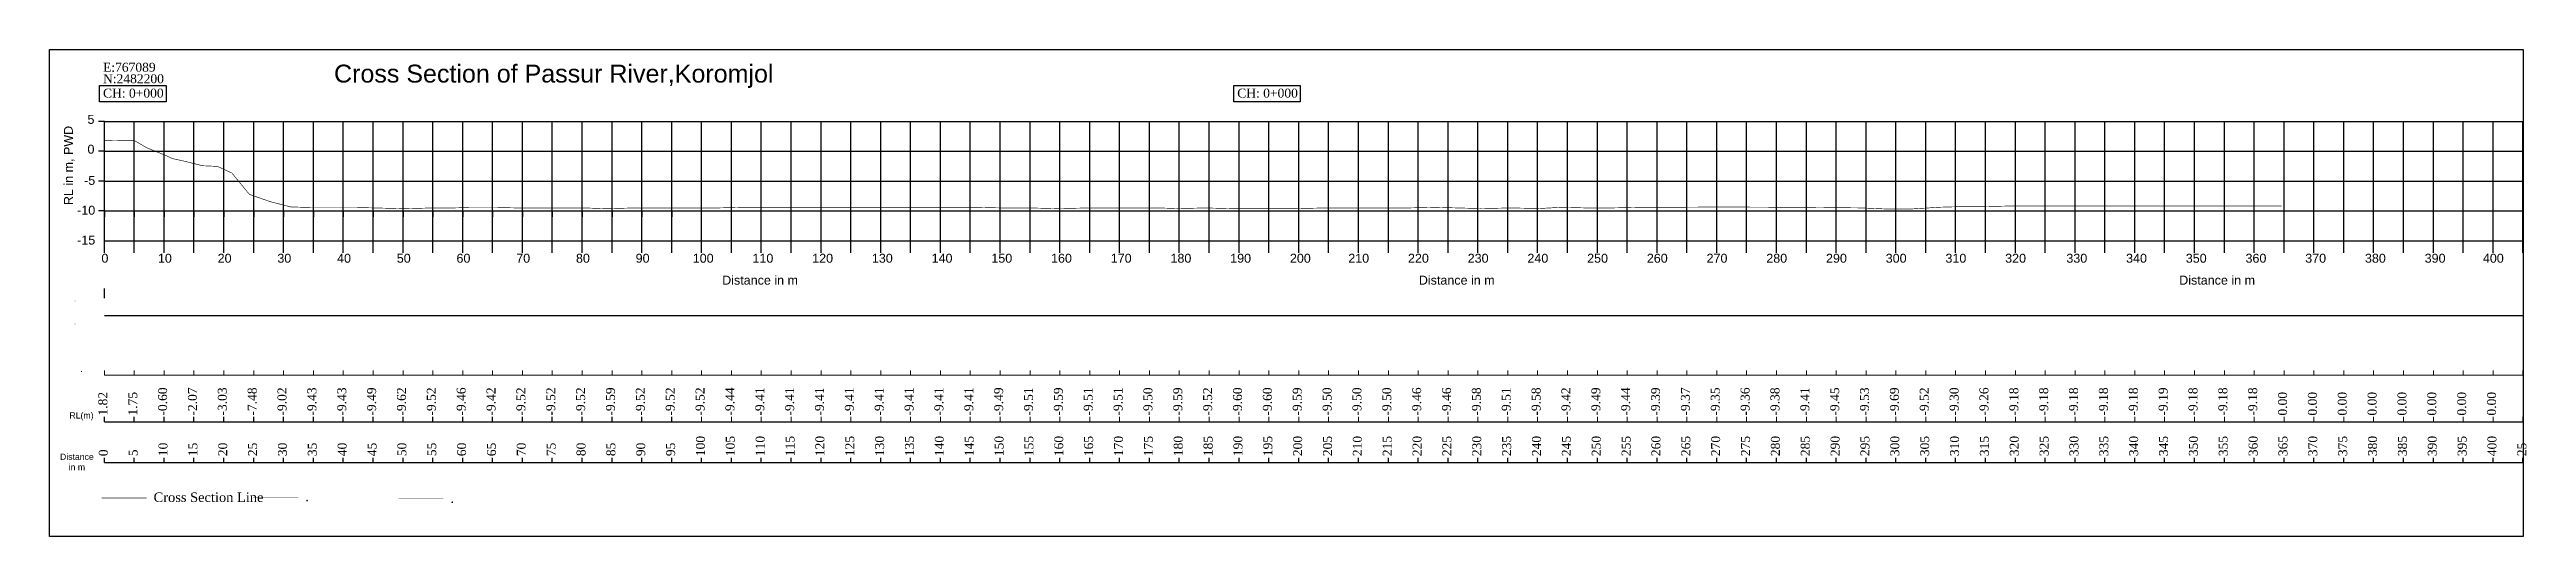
# Model space of a CAD drawing. Header units: inches. Extents: x 48 to 1763, y 126 to 359.
# Drawn here: x 47.6 to 462.3, y 275.3 to 356.9 of the extents above; entities that cross this region are included whole.
import ezdxf

# ---------------------------------------------------------------- set-up
doc = ezdxf.new("R2010")
doc.units = ezdxf.units.IN
doc.header["$MEASUREMENT"] = 0
for name, color, linetype in [('CS Line Design', 1, 'Continuous'), ('CS No', 7, 'Continuous'), ('Major Grid', 253, 'Continuous'), ('Text_Design RL', 7, 'Continuous'), ('Text_Distance', 7, 'Continuous'), ('Text_Pre RL', 7, 'Continuous')]:
    doc.layers.add(name, color=color, linetype=linetype)
for name, color, linetype, lineweight in [('CS Line Prework', 3, 'Continuous', 30), ('Plate', 7, 'Continuous', 0), ('Text Post RL', 7, 'Continuous', 0)]:
    doc.layers.add(name, color=color, linetype=linetype, lineweight=lineweight)
doc.styles.add('CS', font='times.ttf', dxfattribs={"height": 1})
doc.styles.add('EL', font='times.ttf', dxfattribs={"height": 1.6})
doc.styles.get("Standard").update_dxf_attribs({"font": 'arial.ttf'})

msp = doc.modelspace()

# ---------------------------------------------------------------- texts
at = {"layer": 'CS Line Design', "insert": (95.19, 354.34), "char_height": 3, "width": 94.0548, "attachment_point": 1}
msp.add_mtext('{\\C7;Cross Section of Passur River,Koromjol}', dxfattribs=at)
at = {"layer": 'CS No', "color": 1, "style": 'CS'}
for s, p in [('E:767089', (56.51, 353.15)), ('N:2482200', (56.51, 351.23))]:
    msp.add_text(s, height=1.5, dxfattribs=at).set_placement(p)
at = {"layer": 'CS No', "style": 'CS'}
for p in [(56.51, 348.82), (246.44, 348.82)]:
    msp.add_text('CH: 0+000', height=1.5, dxfattribs=at).set_placement(p)
at = {"layer": 'Major Grid', "color": 7, "char_height": 1.5}
for s, insert, width, attachment_point in [('{\\fArial|b0|i0|c0|p34;5}', (55.07, 345.93), 0.7922, 3), ('{\\fArial|b0|i0|c0|p34;0}', (55.07, 340.93), 0.7922, 3), ('{\\fArial|b0|i0|c0|p34;-5}', (55.2, 335.71), 0.7922, 3), ('{\\fArial|b0|i0|c0|p34;-10}', (55.2, 330.71), 0.7922, 3), ('-15', (55.2, 325.71), 0.7922, 3), ('0', (56.24, 322.67), 0.7922, 1), ('10', (65.7, 322.67), 0.7922, 1), ('20', (75.7, 322.67), 0.7922, 1), ('30', (85.7, 322.67), 0.7922, 1), ('40', (95.7, 322.67), 0.7922, 1), ('50', (105.7, 322.67), 0.7922, 1), ('60', (115.7, 322.67), 0.7922, 1), ('70', (125.7, 322.67), 0.7922, 1), ('80', (135.7, 322.67), 0.7922, 1), ('90', (145.7, 322.67), 0.7922, 1), ('100', (155.26, 322.67), 0.7922, 1), ('110', (165.26, 322.67), 0.7922, 1), ('120', (175.26, 322.67), 0.7922, 1), ('130', (185.26, 322.67), 0.7922, 1), ('140', (195.26, 322.67), 0.7922, 1), ('150', (205.26, 322.67), 0.7922, 1), ('160', (215.26, 322.67), 0.7922, 1), ('170', (225.26, 322.67), 0.7922, 1), ('180', (235.26, 322.67), 0.7922, 1), ('190', (245.26, 322.67), 0.7922, 1), ('200', (255.26, 322.67), 0.7922, 1), ('210', (265.03, 322.67), 0.7922, 1), ('220', (275.03, 322.67), 0.7922, 1), ('230', (285.03, 322.67), 0.7922, 1), ('240', (295.03, 322.67), 0.7922, 1), ('250', (305.03, 322.67), 0.7922, 1), ('260', (315.03, 322.67), 0.7922, 1), ('270', (325.03, 322.67), 0.7922, 1), ('280', (335.03, 322.67), 0.7922, 1), ('290', (345.03, 322.67), 0.7922, 1), ('300', (355.03, 322.67), 0.7922, 1), ('310', (365.03, 322.67), 0.7922, 1), ('320', (375.03, 322.67), 0.7922, 1), ('330', (385.28, 322.67), 0.7922, 1), ('340', (395.28, 322.67), 0.7922, 1), ('350', (405.28, 322.67), 0.7922, 1), ('360', (415.28, 322.67), 0.7922, 1), ('370', (425.28, 322.67), 0.7922, 1), ('380', (435.28, 322.67), 0.7922, 1), ('390', (445.28, 322.67), 0.7922, 1), ('400', (455.03, 322.67), 0.7922, 1), ('{\\fArial|b0|i0|c0|p34;Distance in m}', (160.19, 319), 14.2133, 1), ('{\\fArial|b0|i0|c0|p34;Distance in m}', (276.85, 319), 14.2133, 1), ('{\\fArial|b0|i0|c0|p34;Distance in m}', (404.18, 319), 14.2133, 1)]:
    msp.add_mtext(s, dxfattribs=dict(at, insert=insert, width=width, attachment_point=attachment_point))
at = {"layer": 'Major Grid', "color": 7, "insert": (49.96, 330.82), "char_height": 1.5, "width": 23.1773, "attachment_point": 1, "rotation": 90}
msp.add_mtext('{\\fArial|b0|i0|c0|p34;RL in m, PWD}', dxfattribs=at)
at = {"layer": 'Plate', "style": 'EL'}
for s, p in [('Cross Section Line', (64.98, 281.1)), ('.', (90.37, 281.23)), ('.', (114.69, 280.94))]:
    msp.add_text(s, height=1.6, dxfattribs=at).set_placement(p)
at = {"layer": 'Text Post RL', "insert": (52.7, 303.91), "char_height": 1.04, "width": 10.9783, "attachment_point": 2}
msp.add_mtext(' .', dxfattribs=at)
at = {"layer": 'Text_Design RL', "color": 1, "char_height": 0.8, "width": 10.9783, "attachment_point": 2}
for insert in [(51.8, 315.49), (51.8, 311.65)]:
    msp.add_mtext('.', dxfattribs=dict(at, insert=insert))
at = {"layer": 'Text_Distance', "style": 'EL'}
for s, p in [('10', (67.3, 288.77)), ('15', (72.3, 288.77)), ('20', (77.3, 288.77)), ('25', (82.3, 288.77)), ('30', (87.3, 288.77)), ('35', (92.3, 288.77)), ('40', (97.3, 288.77)), ('45', (102.3, 288.77)), ('50', (107.3, 288.77)), ('55', (112.3, 288.77)), ('60', (117.3, 288.77)), ('65', (122.3, 288.77)), ('70', (127.3, 288.77)), ('75', (132.3, 288.77)), ('80', (137.3, 288.77)), ('85', (142.3, 288.77)), ('90', (147.3, 288.77)), ('95', (152.3, 288.77)), ('100', (157.3, 288.77)), ('105', (162.3, 288.77)), ('110', (167.3, 288.77)), ('115', (172.3, 288.77)), ('120', (177.3, 288.77)), ('125', (182.3, 288.77)), ('130', (187.3, 288.77)), ('135', (192.3, 288.77)), ('140', (197.3, 288.77)), ('145', (202.3, 288.77)), ('150', (207.3, 288.77)), ('155', (212.3, 288.77)), ('160', (217.3, 288.77)), ('165', (222.3, 288.77)), ('170', (227.3, 288.77)), ('175', (232.3, 288.77)), ('180', (237.3, 288.77)), ('185', (242.3, 288.77)), ('190', (247.3, 288.77)), ('195', (252.3, 288.77)), ('200', (257.3, 288.77)), ('205', (262.3, 288.77)), ('210', (267.3, 288.77)), ('215', (272.3, 288.77)), ('220', (277.3, 288.77)), ('225', (282.3, 288.77)), ('230', (287.3, 288.77)), ('235', (292.3, 288.77)), ('240', (297.3, 288.77)), ('245', (302.3, 288.77)), ('250', (307.3, 288.77)), ('255', (312.3, 288.77)), ('260', (317.3, 288.77)), ('265', (322.3, 288.77)), ('270', (327.3, 288.77)), ('275', (332.3, 288.77)), ('280', (337.3, 288.77)), ('285', (342.3, 288.77)), ('290', (347.3, 288.77)), ('295', (352.3, 288.77)), ('300', (357.3, 288.77)), ('305', (362.3, 288.77)), ('310', (367.3, 288.77)), ('315', (372.3, 288.77)), ('320', (377.3, 288.77)), ('325', (382.3, 288.77)), ('330', (387.3, 288.77)), ('335', (392.3, 288.77)), ('340', (397.3, 288.77)), ('345', (402.3, 288.77)), ('350', (407.3, 288.77)), ('355', (412.3, 288.77)), ('360', (417.3, 288.77)), ('365', (422.3, 288.77)), ('370', (427.3, 288.77)), ('375', (432.3, 288.77)), ('380', (437.3, 288.77)), ('385', (442.3, 288.77)), ('390', (447.3, 288.77)), ('395', (452.3, 288.77)), ('400', (457.3, 288.77)), ('25', (462.3, 288.77)), ('0', (57.3, 288.77)), ('5', (62.3, 288.77))]:
    msp.add_text(s, height=1.5, rotation=90, dxfattribs=at).set_placement(p)
at = {"layer": 'Text_Distance', "insert": (52.13, 289.19), "char_height": 1.04, "width": 10.9783, "attachment_point": 2}
msp.add_mtext('{\\fArial|b0|i0|c0|p34;Distance\\Pin m}', dxfattribs=at)
at = {"layer": 'Text_Pre RL', "style": 'CS'}
for s, p in [('1.82', (57.23, 295.57)), ('1.75', (62.23, 295.57)), ('-0.60', (67.23, 295.57)), ('-2.07', (72.23, 295.57)), ('-3.03', (77.23, 295.57)), ('-7.48', (82.23, 295.57)), ('-9.02', (87.23, 295.57)), ('-9.43', (92.23, 295.57)), ('-9.43', (97.23, 295.57)), ('-9.49', (102.23, 295.57)), ('-9.62', (107.23, 295.57)), ('-9.52', (112.23, 295.57)), ('-9.46', (117.23, 295.57)), ('-9.42', (122.23, 295.57)), ('-9.52', (127.23, 295.57)), ('-9.52', (132.23, 295.57)), ('-9.52', (137.23, 295.57)), ('-9.59', (142.23, 295.57)), ('-9.52', (147.23, 295.57)), ('-9.52', (152.23, 295.57)), ('-9.52', (157.23, 295.57)), ('-9.44', (162.23, 295.57)), ('-9.41', (167.23, 295.57)), ('-9.41', (172.23, 295.57)), ('-9.41', (177.23, 295.57)), ('-9.41', (182.23, 295.57)), ('-9.41', (187.23, 295.57)), ('-9.41', (192.23, 295.57)), ('-9.41', (197.23, 295.57)), ('-9.41', (202.23, 295.57)), ('-9.49', (207.23, 295.57)), ('-9.51', (212.23, 295.57)), ('-9.59', (217.23, 295.57)), ('-9.51', (222.23, 295.57)), ('-9.51', (227.23, 295.57)), ('-9.50', (232.23, 295.57)), ('-9.59', (237.23, 295.57)), ('-9.52', (242.23, 295.57)), ('-9.60', (247.23, 295.57)), ('-9.60', (252.23, 295.57)), ('-9.59', (257.23, 295.57)), ('-9.50', (262.23, 295.57)), ('-9.50', (267.23, 295.57)), ('-9.50', (272.23, 295.57)), ('-9.46', (277.23, 295.57)), ('-9.46', (282.23, 295.57)), ('-9.58', (287.23, 295.57)), ('-9.51', (292.23, 295.57)), ('-9.58', (297.23, 295.57)), ('-9.42', (302.23, 295.57)), ('-9.49', (307.23, 295.57)), ('-9.44', (312.23, 295.57)), ('-9.39', (317.23, 295.57)), ('-9.37', (322.23, 295.57)), ('-9.35', (327.23, 295.57)), ('-9.36', (332.23, 295.57)), ('-9.38', (337.23, 295.57)), ('-9.41', (342.23, 295.57)), ('-9.45', (347.23, 295.57)), ('-9.53', (352.23, 295.57)), ('-9.69', (357.23, 295.57)), ('-9.52', (362.23, 295.57)), ('-9.30', (367.23, 295.57)), ('-9.26', (372.23, 295.57)), ('-9.18', (377.23, 295.57)), ('-9.18', (382.23, 295.57)), ('-9.18', (387.23, 295.57)), ('-9.18', (392.23, 295.57)), ('-9.18', (397.23, 295.57)), ('-9.19', (402.23, 295.57)), ('-9.18', (407.23, 295.57)), ('-9.18', (412.23, 295.57)), ('-9.18', (417.23, 295.57)), ('0.00', (422.23, 295.57)), ('0.00', (427.23, 295.57)), ('0.00', (432.23, 295.57)), ('0.00', (437.23, 295.57)), ('0.00', (442.23, 295.57)), ('0.00', (447.23, 295.57)), ('0.00', (452.23, 295.57)), ('0.00', (457.23, 295.57))]:
    msp.add_text(s, height=1.5, rotation=90, dxfattribs=at).set_placement(p)
at = {"layer": 'Text_Pre RL', "insert": (52.7, 296.12), "char_height": 1.04, "width": 10.9783, "attachment_point": 2}
msp.add_mtext(' RL(m)', dxfattribs=at)

# ---------------------------------------------------------------- linework, layer by layer
for points in [[(47.55, 356.87), (461.77, 356.87), (461.77, 275.33), (47.55, 275.33)], [(55.93, 350.84), (67.07, 350.84), (67.07, 348.12), (55.93, 348.12)], [(245.86, 350.84), (257, 350.84), (257, 348.12), (245.86, 348.12)]]:
    msp.add_lwpolyline(points, close=True)
at = {"layer": 'CS Line Prework', "const_width": 0.1}
msp.add_lwpolyline([(56.74, 341.66), (61.81, 341.59), (63.84, 340.42), (65.87, 339.59), (66.88, 339.19), (66.88, 339.19), (66.88, 339.19), (66.88, 339.19), (68.12, 338.61), (70.4, 338.11), (73.17, 337.41), (75.66, 337.3), (78.09, 336.19), (81.02, 332.61), (84.45, 331.41), (87.93, 330.51), (91.59, 330.41), (94.27, 330.41), (99.06, 330.41), (102.92, 330.32), (106.94, 330.22), (110.8, 330.32), (114.2, 330.32), (118.23, 330.42), (122.09, 330.42), (126.88, 330.32), (130.9, 330.32), (134.31, 330.32), (137.79, 330.32), (140.79, 330.22), (144.67, 330.32), (149.61, 330.32), (153.47, 330.32), (158.41, 330.32), (163.21, 330.43), (167.23, 330.43), (172.03, 330.43), (176.05, 330.43), (180.99, 330.43), (184.86, 330.43), (189.81, 330.43), (194.6, 330.43), (198.61, 330.43), (203.41, 330.43), (207.43, 330.33), (212.22, 330.33), (216.23, 330.23), (221.03, 330.33), (225.05, 330.33), (228.91, 330.34), (233.51, 330.34), (236.34, 330.24), (241.13, 330.34), (245.15, 330.24), (250.1, 330.24), (256.43, 330.24), (261.18, 330.34), (264.94, 330.34), (269.89, 330.34), (274.84, 330.34), (279.64, 330.44), (283.44, 330.34), (287.21, 330.24), (292.15, 330.34), (297.11, 330.25), (300.78, 330.45), (304.52, 330.35), (309.47, 330.35), (314.44, 330.45), (319.41, 330.45), (325.54, 330.49), (331.58, 330.48), (336.83, 330.46), (343.58, 330.42), (350.74, 330.35), (355.58, 330.15), (359.15, 330.16), (364.04, 330.46), (367.48, 330.56), (371.01, 330.56), (375.66, 330.66), (379.12, 330.66), (383.57, 330.66), (386.81, 330.66), (391.08, 330.66), (395.08, 330.66), (399.21, 330.66), (403.08, 330.66), (406.68, 330.66), (410.01, 330.66), (413.45, 330.66), (416.92, 330.66), (421.32, 330.66)], dxfattribs=at)
at = {"layer": 'Major Grid', "linetype": 'Continuous'}
for p, q in [((56.74, 344.84), (55.74, 344.84)), ((56.74, 322.84), (56.74, 344.84)), ((56.74, 344.84), (461.77, 344.84)), ((61.74, 322.84), (61.74, 344.84)), ((66.74, 322.84), (66.74, 344.84)), ((71.74, 322.84), (71.74, 344.84)), ((76.74, 322.84), (76.74, 344.84)), ((81.74, 322.84), (81.74, 344.84)), ((86.74, 322.84), (86.74, 344.84)), ((91.74, 322.84), (91.74, 344.84)), ((96.74, 322.84), (96.74, 344.84)), ((101.74, 322.84), (101.74, 344.84)), ((106.74, 322.84), (106.74, 344.84)), ((111.74, 322.84), (111.74, 344.84)), ((116.74, 322.84), (116.74, 344.84)), ((121.74, 322.84), (121.74, 344.84)), ((126.74, 322.84), (126.74, 344.84)), ((131.74, 322.84), (131.74, 344.84)), ((136.74, 322.84), (136.74, 344.84)), ((141.74, 322.84), (141.74, 344.84)), ((146.74, 322.84), (146.74, 344.84)), ((151.74, 322.84), (151.74, 344.84)), ((156.74, 322.84), (156.74, 344.84)), ((161.74, 322.84), (161.74, 344.84)), ((166.74, 322.84), (166.74, 344.84)), ((171.74, 322.84), (171.74, 344.84)), ((176.74, 322.84), (176.74, 344.84)), ((181.74, 322.84), (181.74, 344.84)), ((186.74, 322.84), (186.74, 344.84)), ((191.74, 322.84), (191.74, 344.84)), ((196.74, 322.84), (196.74, 344.84)), ((201.74, 322.84), (201.74, 344.84)), ((206.74, 322.84), (206.74, 344.84)), ((211.74, 322.84), (211.74, 344.84)), ((216.74, 322.84), (216.74, 344.84)), ((221.74, 322.84), (221.74, 344.84)), ((226.74, 322.84), (226.74, 344.84)), ((231.74, 322.84), (231.74, 344.84)), ((236.74, 322.84), (236.74, 344.84)), ((241.74, 322.84), (241.74, 344.84)), ((246.74, 322.84), (246.74, 344.84)), ((251.74, 322.84), (251.74, 344.84)), ((256.74, 322.84), (256.74, 344.84)), ((261.74, 322.84), (261.74, 344.84)), ((266.74, 322.84), (266.74, 344.84)), ((271.74, 322.84), (271.74, 344.84)), ((276.74, 322.84), (276.74, 344.84)), ((281.74, 322.84), (281.74, 344.84)), ((286.74, 322.84), (286.74, 344.84)), ((291.74, 322.84), (291.74, 344.84)), ((296.74, 322.84), (296.74, 344.84)), ((301.74, 322.84), (301.74, 344.84)), ((306.74, 322.84), (306.74, 344.84)), ((311.74, 322.84), (311.74, 344.84)), ((316.74, 322.84), (316.74, 344.84)), ((321.74, 322.84), (321.74, 344.84)), ((326.74, 322.84), (326.74, 344.84)), ((331.74, 322.84), (331.74, 344.84)), ((336.74, 322.84), (336.74, 344.84)), ((341.74, 322.84), (341.74, 344.84)), ((346.74, 322.84), (346.74, 344.84)), ((351.74, 322.84), (351.74, 344.84)), ((356.74, 322.84), (356.74, 344.84)), ((361.74, 322.84), (361.74, 344.84)), ((366.74, 322.84), (366.74, 344.84)), ((371.74, 322.84), (371.74, 344.84)), ((376.74, 322.84), (376.74, 344.84)), ((381.74, 322.84), (381.74, 344.84)), ((386.74, 322.84), (386.74, 344.84)), ((391.74, 322.84), (391.74, 344.84)), ((396.74, 322.84), (396.74, 344.84)), ((401.74, 322.84), (401.74, 344.84)), ((406.74, 322.84), (406.74, 344.84)), ((411.74, 322.84), (411.74, 344.84)), ((416.74, 322.84), (416.74, 344.84)), ((421.74, 322.84), (421.74, 344.84)), ((426.74, 322.84), (426.74, 344.84)), ((431.74, 322.84), (431.74, 344.84)), ((436.74, 322.84), (436.74, 344.84)), ((441.74, 322.84), (441.74, 344.84)), ((446.74, 322.84), (446.74, 344.84)), ((451.74, 322.84), (451.74, 344.84)), ((456.74, 322.84), (456.74, 344.84)), ((461.74, 322.84), (461.74, 344.84)), ((56.74, 339.84), (55.74, 339.84)), ((56.74, 339.84), (461.77, 339.84)), ((56.74, 334.84), (55.74, 334.84)), ((56.74, 334.84), (461.77, 334.84)), ((56.74, 329.84), (55.74, 329.84)), ((56.74, 329.84), (56.74, 328.84)), ((56.74, 329.84), (461.77, 329.84)), ((56.74, 329.84), (461.77, 329.84)), ((61.74, 329.84), (61.74, 328.84)), ((66.74, 329.84), (66.74, 328.84)), ((71.74, 329.84), (71.74, 328.84)), ((76.74, 329.84), (76.74, 328.84)), ((81.74, 329.84), (81.74, 328.84)), ((86.74, 329.84), (86.74, 328.84)), ((91.74, 329.84), (91.74, 328.84)), ((96.74, 329.84), (96.74, 328.84)), ((101.74, 329.84), (101.74, 328.84)), ((106.74, 329.84), (106.74, 328.84)), ((111.74, 329.84), (111.74, 328.84)), ((116.74, 329.84), (116.74, 328.84)), ((121.74, 329.84), (121.74, 328.84)), ((126.74, 329.84), (126.74, 328.84)), ((131.74, 329.84), (131.74, 328.84)), ((136.74, 329.84), (136.74, 328.84)), ((141.74, 329.84), (141.74, 328.84)), ((146.74, 329.84), (146.74, 328.84)), ((151.74, 329.84), (151.74, 328.84)), ((56.74, 324.84), (461.77, 324.84))]:
    msp.add_line(p, q, dxfattribs=at)
at = {"layer": 'Plate', "color": 3, "const_width": 0.1}
msp.add_lwpolyline([(63.81, 281.78), (56.29, 281.78)], dxfattribs=at)
at = {"layer": 'Plate', "color": 1, "const_width": 0.1}
msp.add_lwpolyline([(89.19, 281.91), (81.67, 281.91)], dxfattribs=at)
at = {"layer": 'Plate', "const_width": 0.1}
msp.add_lwpolyline([(113.51, 281.63), (106, 281.63)], dxfattribs=at)
at = {"layer": 'Text Post RL'}
for p, q in [((56.74, 302.34), (56.74, 303.14)), ((56.74, 302.34), (56.74, 303.14)), ((61.74, 302.34), (61.74, 303.14)), ((66.74, 302.34), (66.74, 303.14)), ((71.74, 302.34), (71.74, 303.14)), ((76.74, 302.34), (76.74, 303.14)), ((81.74, 302.34), (81.74, 303.14)), ((86.74, 302.34), (86.74, 303.14)), ((91.74, 302.34), (91.74, 303.14)), ((96.74, 302.34), (96.74, 303.14)), ((101.74, 302.34), (101.74, 303.14)), ((106.74, 302.34), (106.74, 303.14)), ((111.74, 302.34), (111.74, 303.14)), ((116.74, 302.34), (116.74, 303.14)), ((121.74, 302.34), (121.74, 303.14)), ((126.74, 302.34), (126.74, 303.14)), ((131.74, 302.34), (131.74, 303.14)), ((136.74, 302.34), (136.74, 303.14)), ((141.74, 302.34), (141.74, 303.14)), ((146.74, 302.34), (146.74, 303.14)), ((151.74, 302.34), (151.74, 303.14)), ((156.74, 302.34), (156.74, 303.14)), ((161.74, 302.34), (161.74, 303.14)), ((166.74, 302.34), (166.74, 303.14)), ((171.74, 302.34), (171.74, 303.14)), ((176.74, 302.34), (176.74, 303.14)), ((181.74, 302.34), (181.74, 303.14)), ((186.74, 302.34), (186.74, 303.14)), ((191.74, 302.34), (191.74, 303.14)), ((196.74, 302.34), (196.74, 303.14)), ((201.74, 302.34), (201.74, 303.14)), ((206.74, 302.34), (206.74, 303.14)), ((211.74, 302.34), (211.74, 303.14)), ((216.74, 302.34), (216.74, 303.14)), ((221.74, 302.34), (221.74, 303.14)), ((226.74, 302.34), (226.74, 303.14)), ((231.74, 302.34), (231.74, 303.14)), ((236.74, 302.34), (236.74, 303.14)), ((241.74, 302.34), (241.74, 303.14)), ((246.74, 302.34), (246.74, 303.14)), ((251.74, 302.34), (251.74, 303.14)), ((256.74, 302.34), (256.74, 303.14)), ((261.74, 302.34), (261.74, 303.14)), ((266.74, 302.34), (266.74, 303.14)), ((271.74, 302.34), (271.74, 303.14)), ((276.74, 302.34), (276.74, 303.14)), ((281.74, 302.34), (281.74, 303.14)), ((286.74, 302.34), (286.74, 303.14)), ((291.74, 302.34), (291.74, 303.14)), ((296.74, 302.34), (296.74, 303.14)), ((301.74, 302.34), (301.74, 303.14)), ((306.74, 302.34), (306.74, 303.14)), ((311.74, 302.34), (311.74, 303.14)), ((316.74, 302.34), (316.74, 303.14)), ((321.74, 302.34), (321.74, 303.14)), ((326.74, 302.34), (326.74, 303.14)), ((331.74, 302.34), (331.74, 303.14)), ((336.74, 302.34), (336.74, 303.14)), ((341.74, 302.34), (341.74, 303.14)), ((346.74, 302.34), (346.74, 303.14)), ((351.74, 302.34), (351.74, 303.14)), ((356.74, 302.34), (356.74, 303.14)), ((361.74, 302.34), (361.74, 303.14)), ((366.74, 302.34), (366.74, 303.14)), ((371.74, 302.34), (371.74, 303.14)), ((376.74, 302.34), (376.74, 303.14)), ((381.74, 302.34), (381.74, 303.14)), ((386.74, 302.34), (386.74, 303.14)), ((391.74, 302.34), (391.74, 303.14)), ((396.74, 302.34), (396.74, 303.14)), ((401.74, 302.34), (401.74, 303.14)), ((406.74, 302.34), (406.74, 303.14)), ((411.74, 302.34), (411.74, 303.14)), ((416.74, 302.34), (416.74, 303.14)), ((421.74, 302.34), (421.74, 303.14)), ((426.74, 302.34), (426.74, 303.14)), ((431.74, 302.34), (431.74, 303.14)), ((436.74, 302.34), (436.74, 303.14)), ((441.74, 302.34), (441.74, 303.14)), ((446.74, 302.34), (446.74, 303.14)), ((451.74, 302.34), (451.74, 303.14)), ((456.74, 302.34), (456.74, 303.14)), ((461.74, 302.34), (461.74, 303.14)), ((156.74, 294.55), (156.74, 295.35)), ((161.74, 294.55), (161.74, 295.35)), ((166.74, 294.55), (166.74, 295.35)), ((171.74, 294.55), (171.74, 295.35)), ((176.74, 294.55), (176.74, 295.35)), ((181.74, 294.55), (181.74, 295.35)), ((186.74, 294.55), (186.74, 295.35)), ((191.74, 294.55), (191.74, 295.35)), ((196.74, 294.55), (196.74, 295.35)), ((201.74, 294.55), (201.74, 295.35)), ((206.74, 294.55), (206.74, 295.35)), ((211.74, 294.55), (211.74, 295.35)), ((216.74, 294.55), (216.74, 295.35)), ((221.74, 294.55), (221.74, 295.35)), ((226.74, 294.55), (226.74, 295.35)), ((231.74, 294.55), (231.74, 295.35)), ((236.74, 294.55), (236.74, 295.35)), ((241.74, 294.55), (241.74, 295.35)), ((246.74, 294.55), (246.74, 295.35)), ((251.74, 294.55), (251.74, 295.35)), ((256.74, 294.55), (256.74, 295.35)), ((261.74, 294.55), (261.74, 295.35)), ((266.74, 294.55), (266.74, 295.35)), ((271.74, 294.55), (271.74, 295.35)), ((276.74, 294.55), (276.74, 295.35)), ((281.74, 294.55), (281.74, 295.35)), ((286.74, 294.55), (286.74, 295.35)), ((291.74, 294.55), (291.74, 295.35)), ((296.74, 294.55), (296.74, 295.35)), ((301.74, 294.55), (301.74, 295.35)), ((306.74, 294.55), (306.74, 295.35)), ((311.74, 294.55), (311.74, 295.35)), ((316.74, 294.55), (316.74, 295.35)), ((321.74, 294.55), (321.74, 295.35)), ((326.74, 294.55), (326.74, 295.35)), ((331.74, 294.55), (331.74, 295.35)), ((336.74, 294.55), (336.74, 295.35)), ((341.74, 294.55), (341.74, 295.35)), ((346.74, 294.55), (346.74, 295.35)), ((351.74, 294.55), (351.74, 295.35)), ((356.74, 294.55), (356.74, 295.35)), ((361.74, 294.55), (361.74, 295.35)), ((366.74, 294.55), (366.74, 295.35)), ((371.74, 294.55), (371.74, 295.35)), ((376.74, 294.55), (376.74, 295.35)), ((381.74, 294.55), (381.74, 295.35)), ((386.74, 294.55), (386.74, 295.35)), ((391.74, 294.55), (391.74, 295.35)), ((396.74, 294.55), (396.74, 295.35)), ((401.74, 294.55), (401.74, 295.35)), ((406.74, 294.55), (406.74, 295.35)), ((411.74, 294.55), (411.74, 295.35)), ((416.74, 294.55), (416.74, 295.35)), ((421.74, 294.55), (421.74, 295.35)), ((426.74, 294.55), (426.74, 295.35)), ((431.74, 294.55), (431.74, 295.35)), ((436.74, 294.55), (436.74, 295.35)), ((441.74, 294.55), (441.74, 295.35)), ((446.74, 294.55), (446.74, 295.35)), ((451.74, 294.55), (451.74, 295.35)), ((456.74, 294.55), (456.74, 295.35)), ((461.74, 294.55), (461.74, 295.35))]:
    msp.add_line(p, q, dxfattribs=at)
at = {"layer": 'Text Post RL', "linetype": 'Continuous'}
msp.add_line((56.74, 302.34), (461.77, 302.34), dxfattribs=at)
at = {"layer": 'Text_Design RL'}
msp.add_line((56.74, 315.25), (56.74, 316.85), dxfattribs=at)
at = {"layer": 'Text_Design RL', "linetype": 'Continuous'}
msp.add_line((56.74, 312.33), (461.77, 312.33), dxfattribs=at)
at = {"layer": 'Text_Distance'}
for p, q in [((56.74, 287.69), (56.74, 288.49)), ((56.74, 287.69), (56.74, 288.49)), ((61.74, 287.69), (61.74, 288.49)), ((66.74, 287.69), (66.74, 288.49)), ((71.74, 287.69), (71.74, 288.49)), ((76.74, 287.69), (76.74, 288.49)), ((81.74, 287.69), (81.74, 288.49)), ((86.74, 287.69), (86.74, 288.49)), ((91.74, 287.69), (91.74, 288.49)), ((96.74, 287.69), (96.74, 288.49)), ((101.74, 287.69), (101.74, 288.49)), ((106.74, 287.69), (106.74, 288.49)), ((111.74, 287.69), (111.74, 288.49)), ((116.74, 287.69), (116.74, 288.49)), ((121.74, 287.69), (121.74, 288.49)), ((126.74, 287.69), (126.74, 288.49)), ((131.74, 287.69), (131.74, 288.49)), ((136.74, 287.69), (136.74, 288.49)), ((141.74, 287.69), (141.74, 288.49)), ((146.74, 287.69), (146.74, 288.49)), ((151.74, 287.69), (151.74, 288.49)), ((156.74, 287.69), (156.74, 288.49)), ((161.74, 287.69), (161.74, 288.49)), ((166.74, 287.69), (166.74, 288.49)), ((171.74, 287.69), (171.74, 288.49)), ((176.74, 287.69), (176.74, 288.49)), ((181.74, 287.69), (181.74, 288.49)), ((186.74, 287.69), (186.74, 288.49)), ((191.74, 287.69), (191.74, 288.49)), ((196.74, 287.69), (196.74, 288.49)), ((201.74, 287.69), (201.74, 288.49)), ((206.74, 287.69), (206.74, 288.49)), ((211.74, 287.69), (211.74, 288.49)), ((216.74, 287.69), (216.74, 288.49)), ((221.74, 287.69), (221.74, 288.49)), ((226.74, 287.69), (226.74, 288.49)), ((231.74, 287.69), (231.74, 288.49)), ((236.74, 287.69), (236.74, 288.49)), ((241.74, 287.69), (241.74, 288.49)), ((246.74, 287.69), (246.74, 288.49)), ((251.74, 287.69), (251.74, 288.49)), ((256.74, 287.69), (256.74, 288.49)), ((261.74, 287.69), (261.74, 288.49)), ((266.74, 287.69), (266.74, 288.49)), ((271.74, 287.69), (271.74, 288.49)), ((276.74, 287.69), (276.74, 288.49)), ((281.74, 287.69), (281.74, 288.49)), ((286.74, 287.69), (286.74, 288.49)), ((291.74, 287.69), (291.74, 288.49)), ((296.74, 287.69), (296.74, 288.49)), ((301.74, 287.69), (301.74, 288.49)), ((306.74, 287.69), (306.74, 288.49)), ((311.74, 287.69), (311.74, 288.49)), ((316.74, 287.69), (316.74, 288.49)), ((321.74, 287.69), (321.74, 288.49)), ((326.74, 287.69), (326.74, 288.49)), ((331.74, 287.69), (331.74, 288.49)), ((336.74, 287.69), (336.74, 288.49)), ((341.74, 287.69), (341.74, 288.49)), ((346.74, 287.69), (346.74, 288.49)), ((351.74, 287.69), (351.74, 288.49)), ((356.74, 287.69), (356.74, 288.49)), ((361.74, 287.69), (361.74, 288.49)), ((366.74, 287.69), (366.74, 288.49)), ((371.74, 287.69), (371.74, 288.49)), ((376.74, 287.69), (376.74, 288.49)), ((381.74, 287.69), (381.74, 288.49)), ((386.74, 287.69), (386.74, 288.49)), ((391.74, 287.69), (391.74, 288.49)), ((396.74, 287.69), (396.74, 288.49)), ((401.74, 287.69), (401.74, 288.49)), ((406.74, 287.69), (406.74, 288.49)), ((411.74, 287.69), (411.74, 288.49)), ((416.74, 287.69), (416.74, 288.49)), ((421.74, 287.69), (421.74, 288.49)), ((426.74, 287.69), (426.74, 288.49)), ((431.74, 287.69), (431.74, 288.49)), ((436.74, 287.69), (436.74, 288.49)), ((441.74, 287.69), (441.74, 288.49)), ((446.74, 287.69), (446.74, 288.49)), ((451.74, 287.69), (451.74, 288.49)), ((456.74, 287.69), (456.74, 288.49)), ((461.74, 287.69), (461.74, 288.49))]:
    msp.add_line(p, q, dxfattribs=at)
at = {"layer": 'Text_Distance', "linetype": 'Continuous'}
msp.add_line((56.74, 287.69), (461.77, 287.69), dxfattribs=at)
at = {"layer": 'Text_Pre RL'}
for p, q in [((56.74, 294.55), (56.74, 295.35)), ((56.74, 294.55), (56.74, 295.35)), ((61.74, 294.55), (61.74, 295.35)), ((66.74, 294.55), (66.74, 295.35)), ((71.74, 294.55), (71.74, 295.35)), ((76.74, 294.55), (76.74, 295.35)), ((81.74, 294.55), (81.74, 295.35)), ((86.74, 294.55), (86.74, 295.35)), ((91.74, 294.55), (91.74, 295.35)), ((96.74, 294.55), (96.74, 295.35)), ((101.74, 294.55), (101.74, 295.35)), ((106.74, 294.55), (106.74, 295.35)), ((111.74, 294.55), (111.74, 295.35)), ((116.74, 294.55), (116.74, 295.35)), ((121.74, 294.55), (121.74, 295.35)), ((126.74, 294.55), (126.74, 295.35)), ((131.74, 294.55), (131.74, 295.35)), ((136.74, 294.55), (136.74, 295.35)), ((141.74, 294.55), (141.74, 295.35)), ((146.74, 294.55), (146.74, 295.35)), ((151.74, 294.55), (151.74, 295.35))]:
    msp.add_line(p, q, dxfattribs=at)
at = {"layer": 'Text_Pre RL', "linetype": 'Continuous'}
msp.add_line((56.74, 294.55), (461.77, 294.55), dxfattribs=at)

msp.set_redraw_order([(e.dxf.handle, doc.entitydb.next_handle()) for e in msp.query("TEXT MTEXT ATTDEF DIMENSION ARC_DIMENSION")])  # texts and dimensions are drawn at this point

doc.saveas('drawing.dxf')
